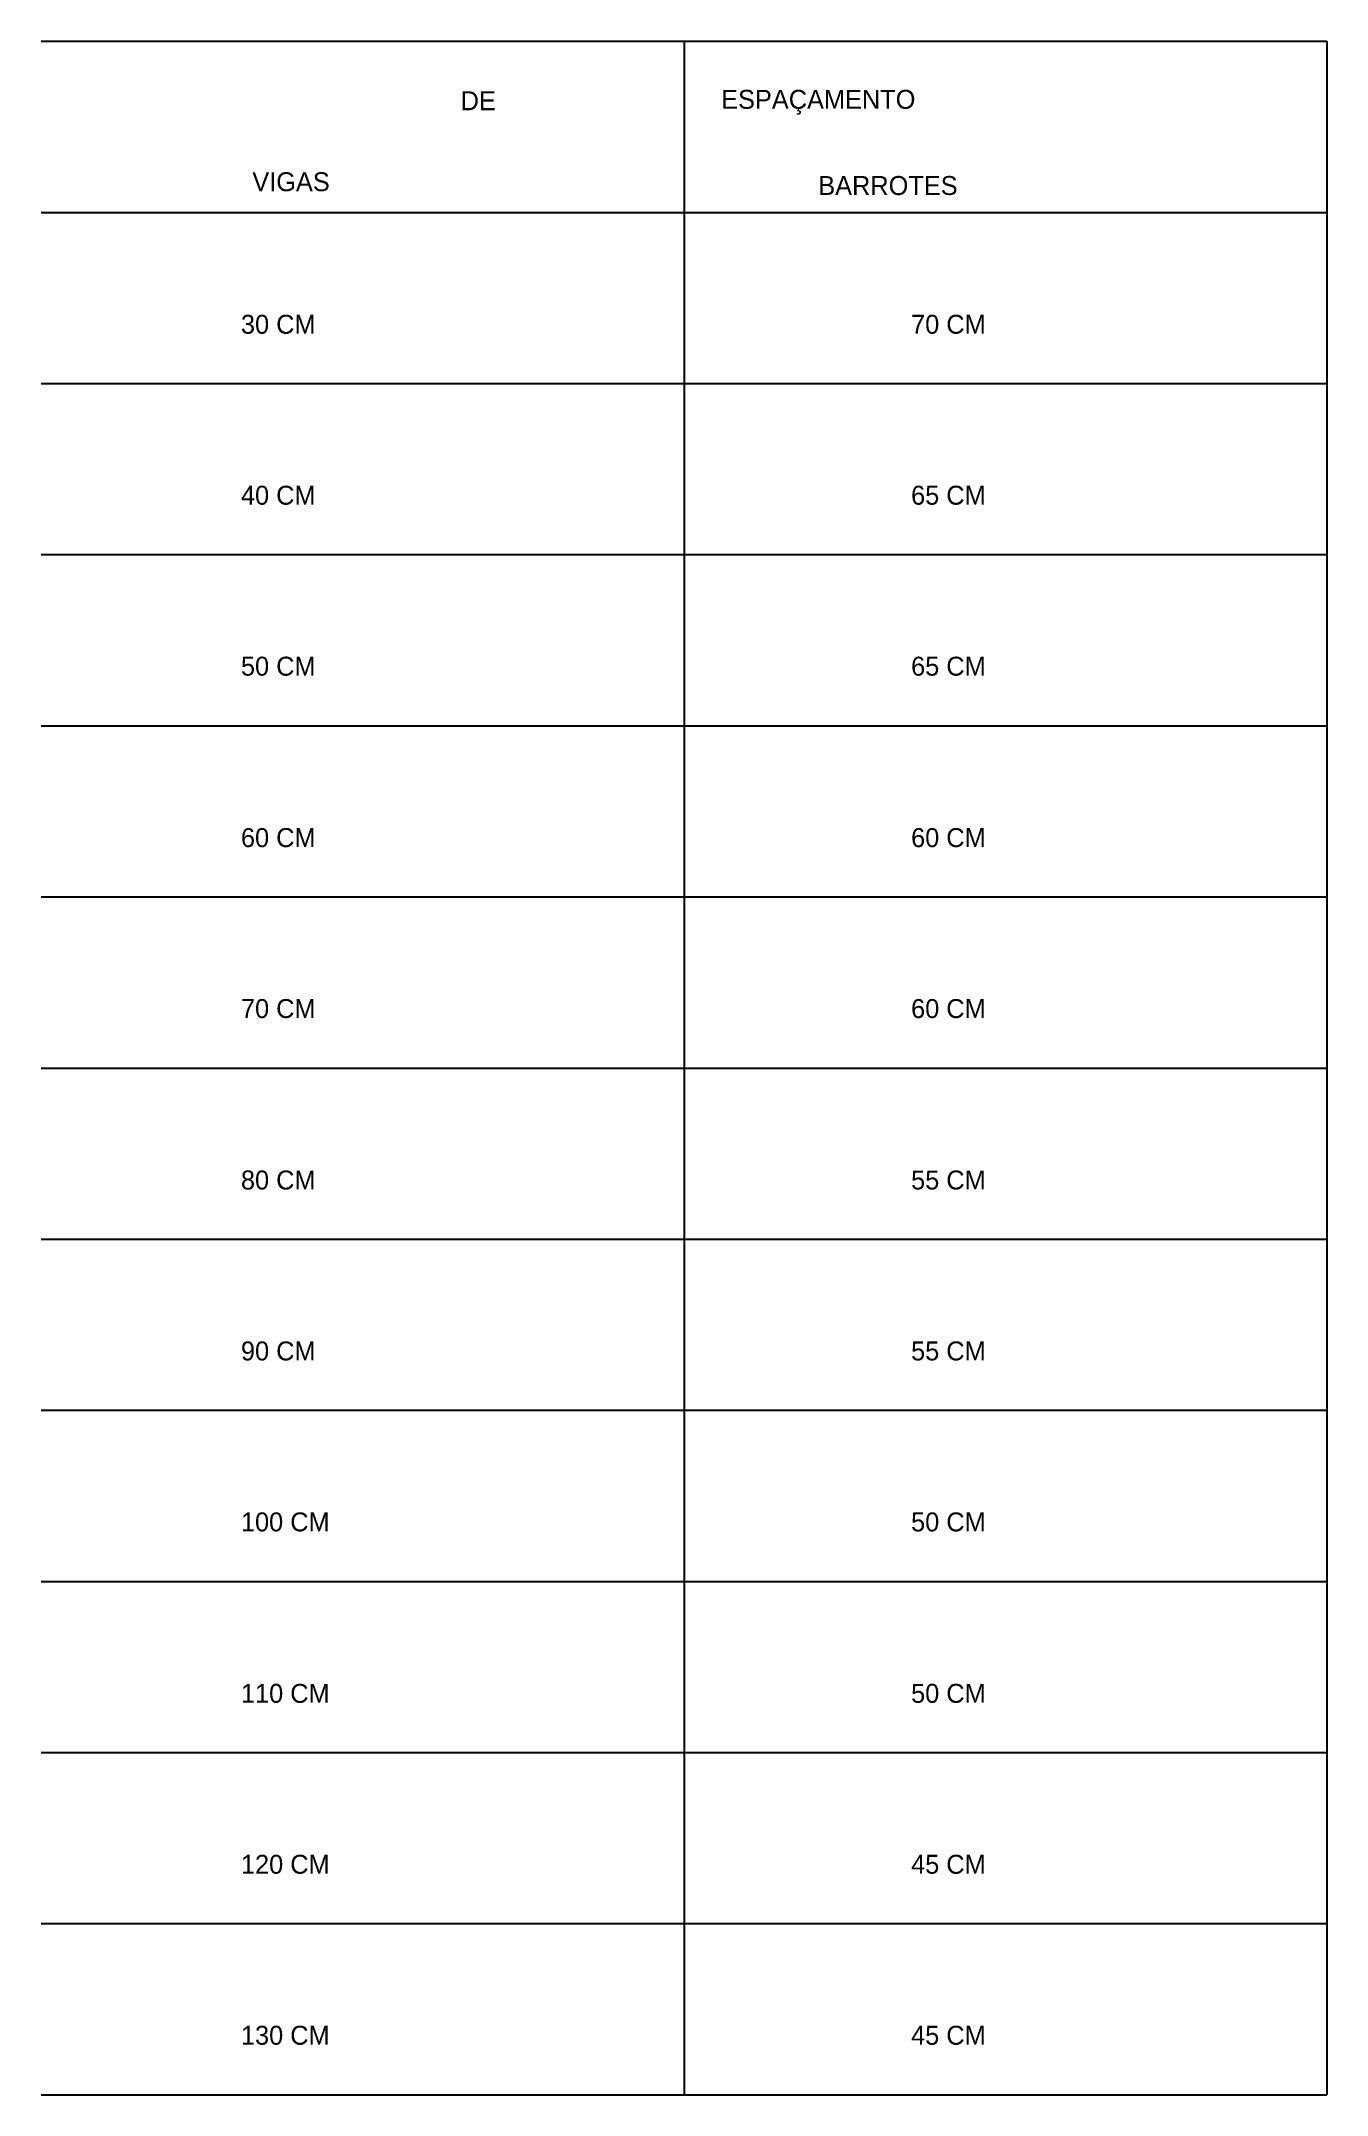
# Model space of a CAD drawing. Header units: metres. Extents: x 130046 to 131995, y 32718 to 33958.
# Drawn here: x 130046.2 to 130317.7, y 33524.5 to 33958.2 of the extents above; entities that cross this region are included whole.
import ezdxf

# ---------------------------------------------------------------- set-up
doc = ezdxf.new("R2010")
doc.units = ezdxf.units.M
doc.layers.add('GARFOS', color=7, linetype='Continuous')

msp = doc.modelspace()

# ---------------------------------------------------------------- texts
at = {"layer": 'GARFOS'}
for s, p in [('DE', (130134.8, 33943.6)), ('ESPAÇAMENTO', (130189.8, 33943.9)), ('VIGAS', (130090.8, 33926.5)), ('BARROTES', (130210.3, 33925.7)), ('30 CM', (130088.4, 33896.4)), ('70 CM', (130229.9, 33896.4)), ('40 CM', (130088.4, 33860.3)), ('65 CM', (130229.9, 33860.3)), ('50 CM', (130088.4, 33824.2)), ('65 CM', (130229.9, 33824.2)), ('60 CM', (130088.4, 33788)), ('60 CM', (130229.9, 33788)), ('70 CM', (130088.4, 33751.9)), ('60 CM', (130229.9, 33751.9)), ('80 CM', (130088.4, 33715.7)), ('55 CM', (130229.9, 33715.7)), ('90 CM', (130088.4, 33679.6)), ('55 CM', (130229.9, 33679.6)), ('100 CM', (130088.4, 33643.5)), ('50 CM', (130229.9, 33643.5)), ('110 CM', (130088.4, 33607.3)), ('50 CM', (130229.9, 33607.3)), ('120 CM', (130088.4, 33571.2)), ('45 CM', (130229.9, 33571.2)), ('130 CM', (130088.4, 33535.1)), ('45 CM', (130229.9, 33535.1))]:
    msp.add_text(s, height=4, dxfattribs=at).set_placement(p)

# ---------------------------------------------------------------- linework, layer by layer
at = {"layer": 'GARFOS'}
for p, q in [((130046.2, 33958.2), (130317.7, 33958.2)), ((130182, 33958.2), (130182, 33524.5)), ((130317.7, 33958.2), (130317.7, 33524.5)), ((130046.2, 33922), (130317.7, 33922)), ((130046.2, 33922), (130317.7, 33922)), ((130046.2, 33885.9), (130317.7, 33885.9)), ((130046.2, 33849.8), (130317.7, 33849.8)), ((130046.2, 33813.6), (130317.7, 33813.6)), ((130046.2, 33777.5), (130317.7, 33777.5)), ((130046.2, 33741.3), (130317.7, 33741.3)), ((130046.2, 33705.2), (130317.7, 33705.2)), ((130046.2, 33669.1), (130317.7, 33669.1)), ((130046.2, 33632.9), (130317.7, 33632.9)), ((130046.2, 33596.8), (130317.7, 33596.8)), ((130046.2, 33560.7), (130317.7, 33560.7)), ((130046.2, 33524.5), (130317.7, 33524.5))]:
    msp.add_line(p, q, dxfattribs=at)

msp.set_redraw_order([(e.dxf.handle, doc.entitydb.next_handle()) for e in msp.query("TEXT MTEXT ATTDEF DIMENSION ARC_DIMENSION")])  # texts and dimensions are drawn at this point

doc.saveas('drawing.dxf')
